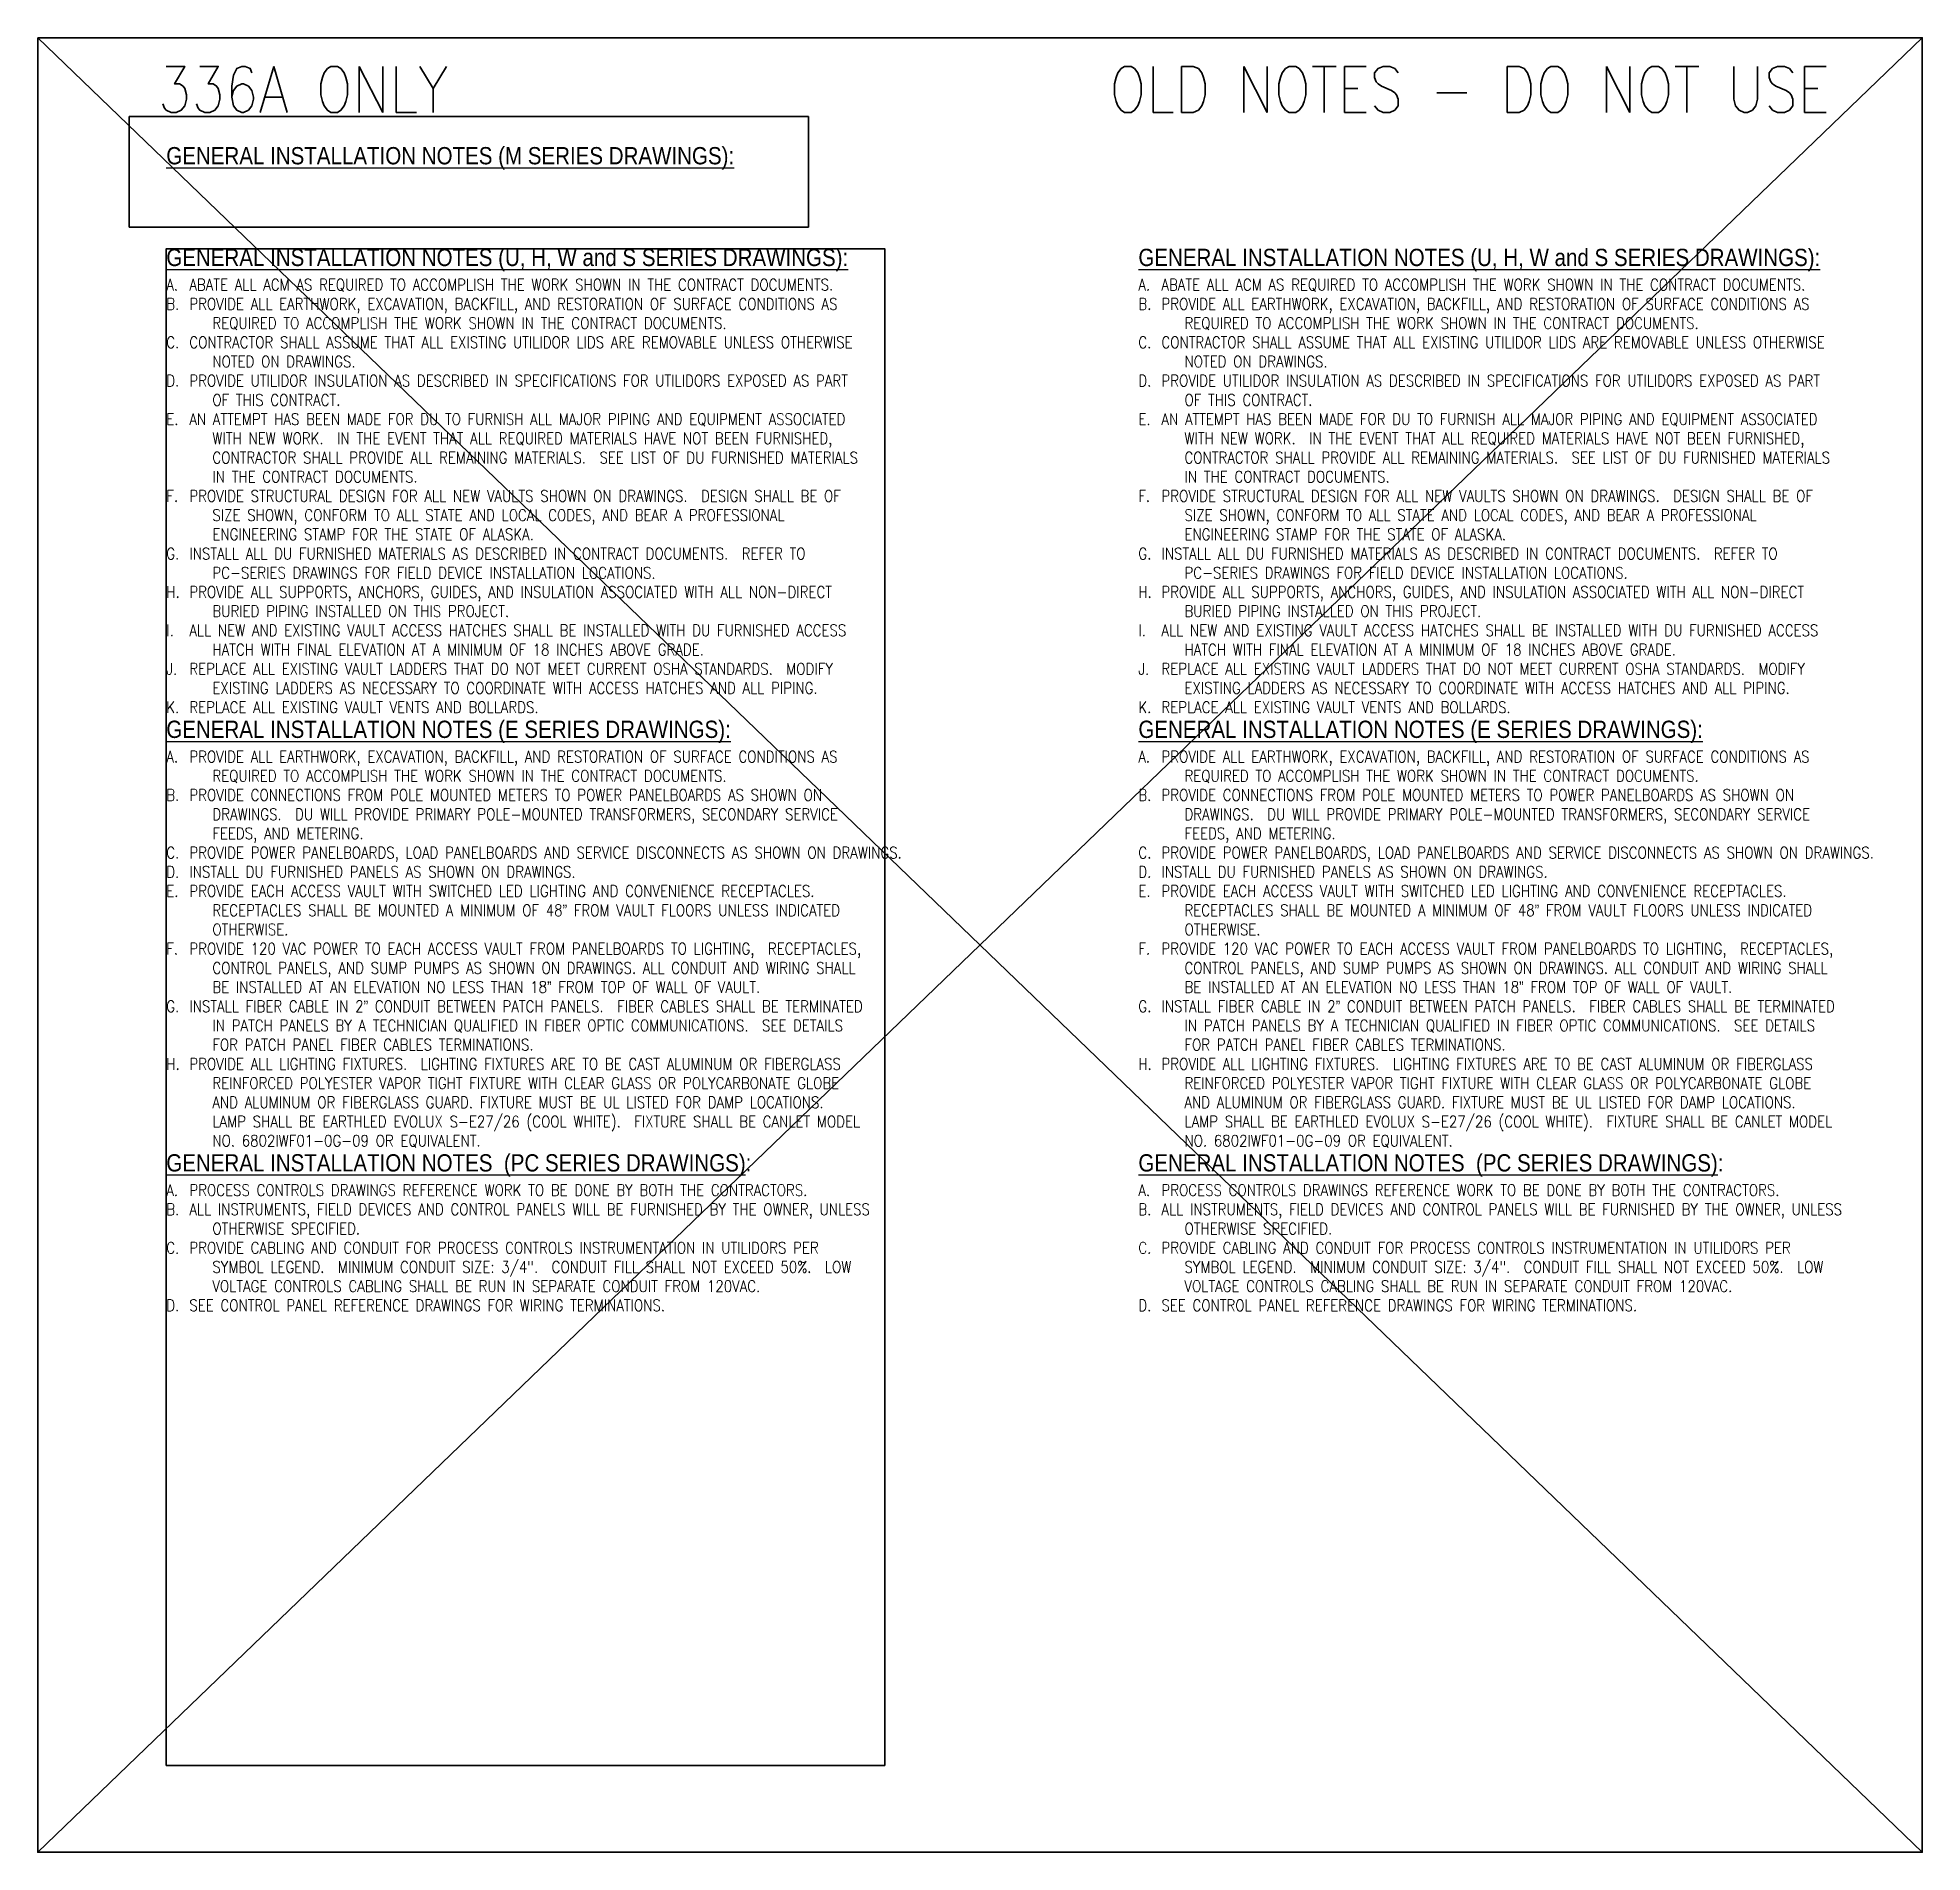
# Model space of a CAD drawing. Header units: inches. Extents: x 56 to 3895, y -697 to 736.
# Drawn here: x 1004 to 1986, y -356 to 590 of the extents above; entities that cross this region are included whole.
import ezdxf

# ---------------------------------------------------------------- set-up
doc = ezdxf.new("R2010")
doc.units = ezdxf.units.IN
doc.header["$LTSCALE"] = 0.5
doc.header["$MEASUREMENT"] = 0
doc.layers.get('Defpoints').update_dxf_attribs({"color": 251, "lineweight": 140})
doc.layers.add('GENERAL NOTES', color=41, linetype='Continuous')
doc.styles.add('RomanS', font='romans.shx', dxfattribs={"width": 0.85})

msp = doc.modelspace()

# ---------------------------------------------------------------- linework, layer by layer
at = {"layer": 'Defpoints'}
for p, q in [((1004.29, -355.51), (1985.6, 589.55)), ((1985.6, -355.51), (1004.29, 589.55))]:
    msp.add_line(p, q, dxfattribs=at)
for points in [[(1004.29, 589.55), (1985.6, 589.55), (1985.6, -355.51), (1004.29, -355.51)], [(1051.99, 548.46), (1405.57, 548.46), (1405.57, 490.93), (1051.99, 490.93)], [(1071.26, -310.23), (1445.32, -310.23), (1445.32, 479.61), (1071.26, 479.61)]]:
    msp.add_lwpolyline(points, close=True, dxfattribs=at)

# ---------------------------------------------------------------- texts
at = {"layer": 'Defpoints', "char_height": 24, "attachment_point": 1, "style": 'RomanS'}
for s, insert, width in [('336A ONLY', (1066.84, 574.59), 345.4992), ('OLD NOTES - DO NOT USE', (1562.3, 574.59), 462.387)]:
    msp.add_mtext(s, dxfattribs=dict(at, insert=insert, width=width))
at = {"layer": 'GENERAL NOTES', "char_height": 3, "width": 365.4639, "attachment_point": 1, "style": 'RomanS'}
for s, insert in [('\\A1;{\\fArial|b0|i0|c0|p34;\\H2.9999x;\\LGENERAL INSTALLATION NOTES (M SERIES DRAWINGS):  }', (1071.26, 532.58)), ('\\A1;{\\fArial|b0|i0|c0|p34;\\H2.9999x;\\LGENERAL INSTALLATION NOTES (U, H, W and S SERIES DRAWINGS):  \\Fromans|c0;\\H0.88893x;\\P\\H0.053999x;\\P\\pi-24,l24;\\A0;\\H13.889x;\\lA.^IABATE ALL ACM AS REQUIRED TO ACCOMPLISH THE WORK SHOWN IN THE CONTRACT DOCUMENTS.\\PB.^IPROVIDE ALL EARTHWORK, EXCAVATION, BACKFILL, AND RESTORATION OF SURFACE CONDITIONS AS REQUIRED TO ACCOMPLISH THE WORK SHOWN IN THE CONTRACT DOCUMENTS.\\PC.^ICONTRACTOR SHALL ASSUME THAT ALL EXISTING UTILIDOR LIDS ARE REMOVABLE UNLESS OTHERWISE NOTED ON DRAWINGS.\\PD.^IPROVIDE UTILIDOR INSULATION AS DESCRIBED IN SPECIFICATIONS FOR UTILIDORS EXPOSED AS PART OF THIS CONTRACT.\\H0.99995x;\\PE.^IAN ATTEMPT HAS BEEN MADE FOR DU TO FURNISH ALL MAJOR PIPING AND EQUIPMENT ASSOCIATED WITH NEW WORK.\\~ IN THE EVENT THAT ALL REQUIRED MATERIALS HAVE NOT BEEN FURNISHED, CONTRACTOR SHALL PROVIDE ALL REMAINING MATERIALS.\\~ SEE LIST OF DU FURNISHED MATERIALS IN THE CONTRACT DOCUMENTS.\\PF.^IPROVIDE STRUCTURAL DESIGN FOR ALL NEW VAULTS SHOWN ON DRAWINGS.  DESIGN SHALL BE OF SIZE SHOWN, CONFORM TO ALL STATE AND LOCAL CODES, AND BEAR A PROFESSIONAL ENGINEERING STAMP FOR THE STATE OF ALASKA.\\PG.^IINSTALL ALL DU FURNISHED MATERIALS AS DESCRIBED IN CONTRACT DOCUMENTS.\\~ REFER TO PC-SERIES DRAWINGS FOR FIELD DEVICE INSTALLATION LOCATIONS.\\PH.^IPROVIDE ALL SUPPORTS, ANCHORS, GUIDES, AND INSULATION ASSOCIATED WITH ALL NON-DIRECT BURIED PIPING INSTALLED ON THIS PROJECT.\\PI.^IALL NEW AND EXISTING VAULT ACCESS HATCHES SHALL BE INSTALLED WITH DU FURNISHED ACCESS HATCH WITH FINAL ELEVATION AT A MINIMUM OF 18 INCHES ABOVE GRADE.\\PJ.^IREPLACE ALL EXISTING VAULT LADDERS THAT DO NOT MEET CURRENT OSHA STANDARDS.  MODIFY EXISTING LADDERS AS NECESSARY TO COORDINATE WITH ACCESS HATCHES AND ALL PIPING.\\PK.^IREPLACE ALL EXISTING VAULT VENTS AND BOLLARDS.\\P\\pi0,l0;\\A1;\\fArial|b0|i0|c0|p34;\\H1.5001x;\\LGENERAL INSTALLATION NOTES (E SERIES DRAWINGS):\\A0;\\l\\P\\Fromans|c0;\\H0.047999x;\\P\\pi-24,l24;\\H13.889x;A.^IPROVIDE ALL EARTHWORK, EXCAVATION, BACKFILL, AND RESTORATION OF SURFACE CONDITIONS AS REQUIRED TO ACCOMPLISH THE WORK SHOWN IN THE CONTRACT DOCUMENTS.\\P\\H1.0001x;B.^IPROVIDE CONNECTIONS FROM POLE MOUNTED METERS TO POWER PANELBOARDS AS SHOWN ON DRAWINGS.  DU WILL PROVIDE PRIMARY POLE-MOUNTED TRANSFORMERS, SECONDARY SERVICE FEEDS, AND METERING.\\P\\H1.0001x;C.^IPROVIDE POWER PANELBOARDS, LOAD PANELBOARDS AND SERVICE DISCONNECTS AS SHOWN ON DRAWINGS. \\H0.99999x; \\PD.^IINSTALL DU FURNISHED PANELS AS SHOWN ON DRAWINGS.\\PE.^IPROVIDE EACH ACCESS VAULT WITH SWITCHED LED LIGHTING AND CONVENIENCE RECEPTACLES.  RECEPTACLES SHALL BE MOUNTED A MINIMUM OF 48\\fArial|b0|i0|c0|p34;”\\Fromans|c0; FROM VAULT FLOORS UNLESS INDICATED OTHERWISE.\\PF.^IPROVIDE 120 VAC POWER TO EACH ACCESS VAULT FROM PANELBOARDS TO LIGHTING,  RECEPTACLES, CONTROL PANELS, AND SUMP PUMPS AS SHOWN ON DRAWINGS. ALL CONDUIT AND WIRING SHALL BE INSTALLED AT AN ELEVATION NO LESS THAN 18\\fArial|b0|i0|c0|p34;”\\Fromans|c0; FROM TOP OF WALL OF VAULT.\\P\\H0.99998x;G.^IINSTALL FIBER CABLE IN 2\\fArial|b0|i0|c0|p34;”\\Fromans|c0; CONDUIT BETWEEN PATCH PANELS.  FIBER CABLES SHALL BE TERMINATED IN PATCH PANELS BY A TECHNICIAN QUALIFIED IN FIBER OPTIC COMMUNICATIONS.  SEE DETAILS FOR \\H0.99998x;PATCH PANEL FIBER CABLES TERMINATIONS.\\P\\A1;\\H0.99984x;H.^IPROVIDE ALL LIGHTING FIXTURES.  LIGHTING FIXTURES ARE TO BE CAST ALUMINUM OR FIBERGLASS REINFORCED POLYESTER VAPOR TIGHT FIXTURE WITH CLEAR GLASS OR POLYCARBONATE GLOBE AND ALUMINUM OR FIBERGLASS GUARD. FIXTURE MUST BE UL LISTED FOR DAMP LOCATIONS.  LAMP SHALL BE EARTHLED EVOLUX S-E27/26 (COOL WHITE).  FIXTURE SHALL BE CANLET MODEL NO. 6802IWF01-0G-09 OR EQUIVALENT.\\P\\pi0,l0;\\A0;\\fArial|b0|i0|c0|p34;\\H1.5002x;\\LGENERAL INSTALLATION NOTES  (PC SERIES DRAWINGS)\\l:\\P\\pl3;\\Fromans|c0;\\H0.047998x;\\P\\pi-24,l24;\\H13.89x;A.^IPROCESS CONTROLS DRAWINGS REFERENCE WORK TO BE DONE BY BOTH THE CONTRACTORS.\\PB.^IALL INSTRUMENTS, FIELD DEVICES AND CONTROL PANELS WILL BE FURNISHED BY THE OWNER, UNLESS OTHERWISE SPECIFIED.\\PC.^IPROVIDE CABLING AND CONDUIT FOR PROCESS CONTROLS INSTRUMENTATION IN UTILIDORS PER SYMBOL LEGEND.  \\H0.99998x;MINIMUM CONDUIT SIZE: 3/4".  CONDUIT FILL SHALL NOT EXCEED 50%.  LOW VOLTAGE CONTROLS CABLING SHALL BE RUN IN SEPARATE CONDUIT FROM 120VAC.\\PD.^ISEE CONTROL PANEL REFERENCE DRAWINGS FOR WIRING TERMINATIONS.}', (1071.26, 479.61)), ('\\A1;{\\fArial|b0|i0|c0|p34;\\H2.9999x;\\LGENERAL INSTALLATION NOTES (U, H, W and S SERIES DRAWINGS):  \\Fromans|c0;\\H0.88893x;\\P\\H0.053999x;\\P\\pi-24,l24;\\A0;\\H13.889x;\\lA.^IABATE ALL ACM AS REQUIRED TO ACCOMPLISH THE WORK SHOWN IN THE CONTRACT DOCUMENTS.\\PB.^IPROVIDE ALL EARTHWORK, EXCAVATION, BACKFILL, AND RESTORATION OF SURFACE CONDITIONS AS REQUIRED TO ACCOMPLISH THE WORK SHOWN IN THE CONTRACT DOCUMENTS.\\PC.^ICONTRACTOR SHALL ASSUME THAT ALL EXISTING UTILIDOR LIDS ARE REMOVABLE UNLESS OTHERWISE NOTED ON DRAWINGS.\\PD.^IPROVIDE UTILIDOR INSULATION AS DESCRIBED IN SPECIFICATIONS FOR UTILIDORS EXPOSED AS PART OF THIS CONTRACT.\\H0.99995x;\\PE.^IAN ATTEMPT HAS BEEN MADE FOR DU TO FURNISH ALL MAJOR PIPING AND EQUIPMENT ASSOCIATED WITH NEW WORK.\\~ IN THE EVENT THAT ALL REQUIRED MATERIALS HAVE NOT BEEN FURNISHED, CONTRACTOR SHALL PROVIDE ALL REMAINING MATERIALS.\\~ SEE LIST OF DU FURNISHED MATERIALS IN THE CONTRACT DOCUMENTS.\\PF.^IPROVIDE STRUCTURAL DESIGN FOR ALL NEW VAULTS SHOWN ON DRAWINGS.  DESIGN SHALL BE OF SIZE SHOWN, CONFORM TO ALL STATE AND LOCAL CODES, AND BEAR A PROFESSIONAL ENGINEERING STAMP FOR THE STATE OF ALASKA.\\PG.^IINSTALL ALL DU FURNISHED MATERIALS AS DESCRIBED IN CONTRACT DOCUMENTS.\\~ REFER TO PC-SERIES DRAWINGS FOR FIELD DEVICE INSTALLATION LOCATIONS.\\PH.^IPROVIDE ALL SUPPORTS, ANCHORS, GUIDES, AND INSULATION ASSOCIATED WITH ALL NON-DIRECT BURIED PIPING INSTALLED ON THIS PROJECT.\\PI.^IALL NEW AND EXISTING VAULT ACCESS HATCHES SHALL BE INSTALLED WITH DU FURNISHED ACCESS HATCH WITH FINAL ELEVATION AT A MINIMUM OF 18 INCHES ABOVE GRADE.\\PJ.^IREPLACE ALL EXISTING VAULT LADDERS THAT DO NOT MEET CURRENT OSHA STANDARDS.  MODIFY EXISTING LADDERS AS NECESSARY TO COORDINATE WITH ACCESS HATCHES AND ALL PIPING.\\PK.^IREPLACE ALL EXISTING VAULT VENTS AND BOLLARDS.\\P\\pi0,l0;\\A1;\\fArial|b0|i0|c0|p34;\\H1.5001x;\\LGENERAL INSTALLATION NOTES (E SERIES DRAWINGS):\\A0;\\l\\P\\Fromans|c0;\\H0.047999x;\\P\\pi-24,l24;\\H13.889x;A.^IPROVIDE ALL EARTHWORK, EXCAVATION, BACKFILL, AND RESTORATION OF SURFACE CONDITIONS AS REQUIRED TO ACCOMPLISH THE WORK SHOWN IN THE CONTRACT DOCUMENTS.\\P\\H1.0001x;B.^IPROVIDE CONNECTIONS FROM POLE MOUNTED METERS TO POWER PANELBOARDS AS SHOWN ON DRAWINGS.  DU WILL PROVIDE PRIMARY POLE-MOUNTED TRANSFORMERS, SECONDARY SERVICE FEEDS, AND METERING.\\P\\H1.0001x;C.^IPROVIDE POWER PANELBOARDS, LOAD PANELBOARDS AND SERVICE DISCONNECTS AS SHOWN ON DRAWINGS. \\H0.99999x; \\PD.^IINSTALL DU FURNISHED PANELS AS SHOWN ON DRAWINGS.\\PE.^IPROVIDE EACH ACCESS VAULT WITH SWITCHED LED LIGHTING AND CONVENIENCE RECEPTACLES.  RECEPTACLES SHALL BE MOUNTED A MINIMUM OF 48\\fArial|b0|i0|c0|p34;”\\Fromans|c0; FROM VAULT FLOORS UNLESS INDICATED OTHERWISE.\\PF.^IPROVIDE 120 VAC POWER TO EACH ACCESS VAULT FROM PANELBOARDS TO LIGHTING,  RECEPTACLES, CONTROL PANELS, AND SUMP PUMPS AS SHOWN ON DRAWINGS. ALL CONDUIT AND WIRING SHALL BE INSTALLED AT AN ELEVATION NO LESS THAN 18\\fArial|b0|i0|c0|p34;”\\Fromans|c0; FROM TOP OF WALL OF VAULT.\\P\\H0.99998x;G.^IINSTALL FIBER CABLE IN 2\\fArial|b0|i0|c0|p34;”\\Fromans|c0; CONDUIT BETWEEN PATCH PANELS.  FIBER CABLES SHALL BE TERMINATED IN PATCH PANELS BY A TECHNICIAN QUALIFIED IN FIBER OPTIC COMMUNICATIONS.  SEE DETAILS FOR \\H0.99998x;PATCH PANEL FIBER CABLES TERMINATIONS.\\P\\A1;\\H0.99984x;H.^IPROVIDE ALL LIGHTING FIXTURES.  LIGHTING FIXTURES ARE TO BE CAST ALUMINUM OR FIBERGLASS REINFORCED POLYESTER VAPOR TIGHT FIXTURE WITH CLEAR GLASS OR POLYCARBONATE GLOBE AND ALUMINUM OR FIBERGLASS GUARD. FIXTURE MUST BE UL LISTED FOR DAMP LOCATIONS.  LAMP SHALL BE EARTHLED EVOLUX S-E27/26 (COOL WHITE).  FIXTURE SHALL BE CANLET MODEL NO. 6802IWF01-0G-09 OR EQUIVALENT.\\P\\pi0,l0;\\A0;\\fArial|b0|i0|c0|p34;\\H1.5002x;\\LGENERAL INSTALLATION NOTES  (PC SERIES DRAWINGS)\\l:\\P\\pl3;\\Fromans|c0;\\H0.047998x;\\P\\pi-24,l24;\\H13.89x;A.^IPROCESS CONTROLS DRAWINGS REFERENCE WORK TO BE DONE BY BOTH THE CONTRACTORS.\\PB.^IALL INSTRUMENTS, FIELD DEVICES AND CONTROL PANELS WILL BE FURNISHED BY THE OWNER, UNLESS OTHERWISE SPECIFIED.\\PC.^IPROVIDE CABLING AND CONDUIT FOR PROCESS CONTROLS INSTRUMENTATION IN UTILIDORS PER SYMBOL LEGEND.  \\H0.99998x;MINIMUM CONDUIT SIZE: 3/4".  CONDUIT FILL SHALL NOT EXCEED 50%.  LOW VOLTAGE CONTROLS CABLING SHALL BE RUN IN SEPARATE CONDUIT FROM 120VAC.\\PD.^ISEE CONTROL PANEL REFERENCE DRAWINGS FOR WIRING TERMINATIONS.}', (1577.42, 479.61))]:
    msp.add_mtext(s, dxfattribs=dict(at, insert=insert))

doc.saveas('drawing.dxf')
